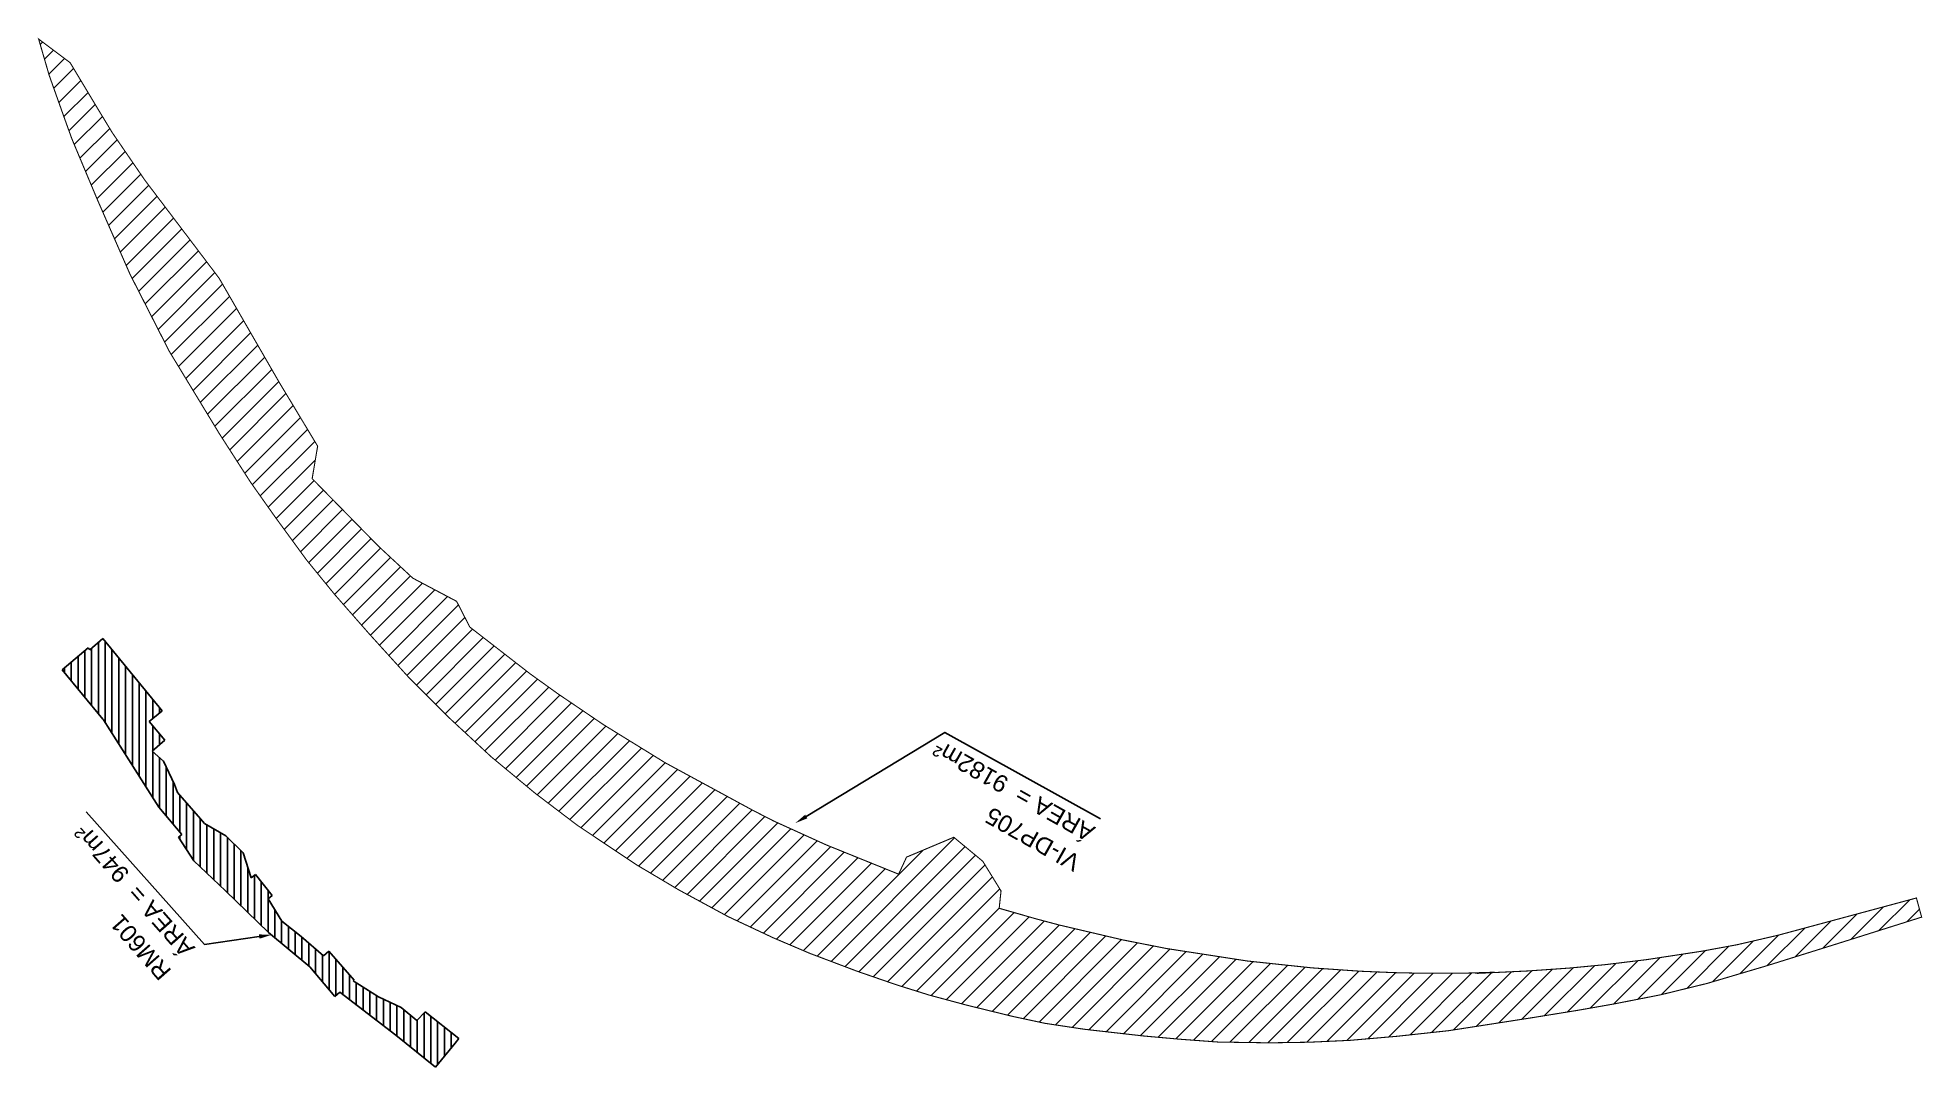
# Model space of a CAD drawing. Header units: metres. Extents: x 287051 to 328239, y 7396995 to 7466021.
# Drawn here: x 299034.3 to 299475.2, y 7449549 to 7449789.9 of the extents above; entities that cross this region are included whole.
import ezdxf

# ---------------------------------------------------------------- set-up
doc = ezdxf.new("R2010")
doc.units = ezdxf.units.M
doc.header["$LTSCALE"] = 10
for name, color, linetype in [('DESAPROPRIAÇÃO', 160, 'Continuous'), ('DESOCUPAÇÃO', 50, 'Continuous'), ('U-HZ-TEXTO-DESAP', 2, 'Continuous')]:
    doc.layers.add(name, color=color, linetype=linetype)
doc.styles.add('ARIAL', font='arial.ttf')

msp = doc.modelspace()

# ---------------------------------------------------------------- texts
at = {"layer": 'U-HZ-TEXTO-DESAP', "style": 'ARIAL'}
for s, rotation, p in [('ÁREA =  9182m²', 150.5885, (299281.97, 7449605.04, 1430)), ('         VI-DP705', 150.5885, (299290.8, 7449591.24, 1430)), ('ÁREA =  947m²', 131.2982, (299071.27, 7449576.95, 1366)), ('RM601', 131.2982, (299065.79, 7449571.56, 1366))]:
    msp.add_text(s, height=4, rotation=rotation, dxfattribs=at).set_placement(p)

# ---------------------------------------------------------------- hatches: boundary and pattern name
at = {"layer": 'DESAPROPRIAÇÃO', "transparency": 33554687}
h = msp.add_hatch(dxfattribs=at)
h.set_pattern_fill('ANSI31', color=256)
h.paths.add_polyline_path([(299181.07, 7449620.23), (299166.64, 7449629.14), (299156.04, 7449636.32), (299149.5, 7449641.02), (299135.38, 7449651.97), (299132.3, 7449657.98), (299122.06, 7449663.4), (299114.05, 7449670.84), (299098.5, 7449686.69), (299099.78, 7449694.3), (299090.86, 7449709.1), (299076.74, 7449733.57), (299059.4, 7449756.46), (299051.71, 7449767.67), (299048.08, 7449773.66), (299041.87, 7449784.01), (299034.5, 7449789.54), (299036.97, 7449781.05), (299040.57, 7449770.92), (299042.3, 7449766.13), (299048.24, 7449751.97), (299055.87, 7449734.54), (299065.1, 7449716.43), (299076.79, 7449697.2), (299084.1, 7449685.83), (299089.92, 7449677.6), (299097.18, 7449667.67), (299103.87, 7449659.46), (299111.69, 7449650.55), (299121.05, 7449640.23), (299130.52, 7449630.76), (299140.4, 7449621.6), (299150.65, 7449613.1), (299160.59, 7449605.55), (299174.42, 7449596.32), (299184.34, 7449590.43), (299195.81, 7449584.22), (299206.44, 7449579.23), (299215.01, 7449575.59), (299226.1, 7449571.4), (299235.23, 7449568.25), (299242.82, 7449565.87), (299251.68, 7449563.49), (299262.46, 7449560.85), (299269.99, 7449559.24), (299279.21, 7449557.85), (299293.06, 7449556.28), (299301.58, 7449555.52), (299310.51, 7449554.86), (299322.5, 7449554.68), (299331.73, 7449554.82), (299341.31, 7449555.26), (299352.43, 7449556.22), (299364.46, 7449557.53), (299372.83, 7449558.83), (299383.96, 7449560.56), (299394.76, 7449562.31), (299403.12, 7449563.78), (299414.12, 7449565.94), (299424.96, 7449568.6), (299439.04, 7449572.77), (299455.51, 7449577.92), (299475.09, 7449584.09), (299473.87, 7449588.57), (299441.52, 7449579.86), (299431.84, 7449577.62), (299423.67, 7449576.12), (299410.76, 7449574.15), (299401.14, 7449572.98), (299392.64, 7449572.17), (299382.86, 7449571.49), (299372.49, 7449571), (299373.45, 7449571.15), (299367.8, 7449570.97), (299358.24, 7449570.96), (299351.73, 7449571.1), (299343.83, 7449571.43), (299332.43, 7449572.22), (299317.29, 7449573.83), (299298.44, 7449576.74), (299288.13, 7449578.77), (299273.21, 7449582.27), (299267.99, 7449583.66), (299259.25, 7449586.16), (299259.68, 7449590.22), (299255.41, 7449597.16), (299248.63, 7449602.78), (299237.57, 7449598.13), (299235.72, 7449594.14), (299218.72, 7449601.02), (299206.47, 7449606.59), (299201.65, 7449609.06)])

# ---------------------------------------------------------------- linework, layer by layer
at = {"layer": 'DESAPROPRIAÇÃO', "transparency": 33554687, "const_width": 0.25, "flags": 128}
msp.add_lwpolyline([(299181.07, 7449620.23), (299166.64, 7449629.14), (299156.04, 7449636.32), (299149.5, 7449641.02), (299135.38, 7449651.97), (299132.3, 7449657.98), (299122.06, 7449663.4), (299114.05, 7449670.84), (299098.5, 7449686.69), (299099.78, 7449694.3), (299090.86, 7449709.1), (299076.74, 7449733.57), (299059.4, 7449756.46), (299051.71, 7449767.67), (299048.08, 7449773.66), (299041.87, 7449784.01), (299034.5, 7449789.54), (299036.97, 7449781.05), (299040.57, 7449770.92), (299042.3, 7449766.13), (299048.24, 7449751.97), (299055.87, 7449734.54), (299065.1, 7449716.43), (299076.79, 7449697.2), (299084.1, 7449685.83), (299089.92, 7449677.6), (299097.18, 7449667.67), (299103.87, 7449659.46), (299111.69, 7449650.55), (299121.05, 7449640.23), (299130.52, 7449630.76), (299140.4, 7449621.6), (299150.65, 7449613.1), (299160.59, 7449605.55), (299174.42, 7449596.32), (299184.34, 7449590.43), (299195.81, 7449584.22), (299206.44, 7449579.23), (299215.01, 7449575.59), (299226.1, 7449571.4), (299235.23, 7449568.25), (299242.82, 7449565.87), (299251.68, 7449563.49), (299262.46, 7449560.85), (299269.99, 7449559.24), (299279.21, 7449557.85), (299293.06, 7449556.28), (299301.58, 7449555.52), (299310.51, 7449554.86), (299322.5, 7449554.68), (299331.73, 7449554.82), (299341.31, 7449555.26), (299352.43, 7449556.22), (299364.46, 7449557.53), (299372.83, 7449558.83), (299383.96, 7449560.56), (299394.76, 7449562.31), (299403.12, 7449563.78), (299414.12, 7449565.94), (299424.96, 7449568.6), (299439.04, 7449572.77), (299455.51, 7449577.92), (299475.09, 7449584.09), (299473.87, 7449588.57), (299441.52, 7449579.86), (299431.84, 7449577.62), (299423.67, 7449576.12), (299410.76, 7449574.15), (299401.14, 7449572.98), (299392.64, 7449572.17), (299382.86, 7449571.49), (299372.49, 7449571), (299373.45, 7449571.15), (299367.8, 7449570.97), (299358.24, 7449570.96), (299351.73, 7449571.1), (299343.83, 7449571.43), (299332.43, 7449572.22), (299317.29, 7449573.83), (299298.44, 7449576.74), (299288.13, 7449578.77), (299273.21, 7449582.27), (299267.99, 7449583.66), (299259.25, 7449586.16), (299259.68, 7449590.22), (299255.41, 7449597.16), (299248.63, 7449602.78), (299237.57, 7449598.13), (299235.72, 7449594.14), (299218.72, 7449601.02), (299206.47, 7449606.59), (299201.65, 7449609.06), (299181.07, 7449620.23)], close=True, dxfattribs=at)
at = {"layer": 'DESOCUPAÇÃO'}
for p, q in [((299046.11, 7449647.08), (299039.99, 7449641.99)), ((299046.51, 7449646.64), (299046.11, 7449647.08)), ((299049.51, 7449649.26), (299046.51, 7449646.64)), ((299063.42, 7449632.39), (299049.51, 7449649.26)), ((299039.99, 7449641.99), (299049.54, 7449630.45)), ((299049.54, 7449630.45), (299049.69, 7449630.22)), ((299049.69, 7449630.22), (299061.55, 7449611.53)), ((299060.35, 7449629.88), (299063.29, 7449632.3)), ((299063.99, 7449625.51), (299060.35, 7449629.88)), ((299063.29, 7449632.3), (299063.42, 7449632.39)), ((299061.05, 7449622.94), (299063.99, 7449625.51)), ((299063.71, 7449620.59), (299061.05, 7449622.94)), ((299066.3, 7449615.11), (299063.71, 7449620.59)), ((299061.55, 7449611.53), (299062.65, 7449609.83)), ((299067.02, 7449613.24), (299066.3, 7449615.11)), ((299072.35, 7449607.06), (299067.02, 7449613.24)), ((299067.02, 7449613.24), (299067.02, 7449613.24)), ((299062.65, 7449609.83), (299067.97, 7449603.43)), ((299067.97, 7449603.43), (299067.22, 7449602.8)), ((299067.22, 7449602.8), (299067.22, 7449602.8)), ((299067.22, 7449602.8), (299070.78, 7449597.3)), ((299073.34, 7449606.03), (299072.35, 7449607.06)), ((299072.35, 7449607.06), (299072.35, 7449607.06)), ((299078.31, 7449603.13), (299073.34, 7449606.03)), ((299082.33, 7449599.12), (299078.31, 7449603.13)), ((299084.22, 7449593.29), (299082.33, 7449599.12)), ((299070.78, 7449597.3), (299078.23, 7449590.28)), ((299085.21, 7449594.07), (299084.22, 7449593.29)), ((299089.16, 7449589.12), (299085.21, 7449594.07)), ((299078.23, 7449590.28), (299088.26, 7449580.52)), ((299088.22, 7449588.34), (299089.16, 7449589.12)), ((299091.39, 7449583.13), (299088.22, 7449588.34)), ((299095.9, 7449579.58), (299091.39, 7449583.13)), ((299088.26, 7449580.52), (299097.94, 7449572.43)), ((299101.13, 7449575.06), (299095.9, 7449579.58)), ((299097.94, 7449572.43), (299103.77, 7449565.53)), ((299102.42, 7449576.13), (299101.13, 7449575.06)), ((299108.3, 7449569.36), (299102.42, 7449576.13)), ((299108.13, 7449569.22), (299108.3, 7449569.36)), ((299114, 7449565.41), (299108.13, 7449569.22)), ((299103.77, 7449565.53), (299104.97, 7449566.55)), ((299104.97, 7449566.55), (299118.1, 7449556.48)), ((299119.29, 7449562.98), (299114, 7449565.41)), ((299123.01, 7449559.93), (299119.29, 7449562.98)), ((299124.94, 7449561.94), (299123.01, 7449559.93)), ((299132.83, 7449555.69), (299124.94, 7449561.94)), ((299118.1, 7449556.48), (299127.39, 7449548.95)), ((299127.39, 7449548.95), (299131.93, 7449554.57)), ((299131.93, 7449554.57), (299132.83, 7449555.69)), ((299127.39, 7449548.95), (299127.39, 7449548.95))]:
    msp.add_line(p, q, dxfattribs=at)
at = {"layer": 'DESOCUPAÇÃO', "linetype": 'Continuous'}
for p, q in [((299046.9, 7449633.64), (299046.9, 7449646.98)), ((299048.49, 7449631.72), (299048.49, 7449648.37)), ((299050.08, 7449629.62), (299050.08, 7449648.58)), ((299040.55, 7449641.32), (299040.55, 7449642.46)), ((299042.14, 7449639.4), (299042.14, 7449643.78)), ((299043.73, 7449637.48), (299043.73, 7449645.1)), ((299045.31, 7449635.56), (299045.31, 7449646.42)), ((299051.66, 7449627.12), (299051.66, 7449646.66)), ((299053.25, 7449624.61), (299053.25, 7449644.73)), ((299054.84, 7449622.11), (299054.84, 7449642.8)), ((299056.43, 7449619.61), (299056.43, 7449640.87)), ((299058.01, 7449617.1), (299058.01, 7449638.95)), ((299059.6, 7449614.6), (299059.6, 7449637.02)), ((299061.19, 7449630.57), (299061.19, 7449635.09)), ((299062.78, 7449631.88), (299062.78, 7449633.17)), ((299061.19, 7449623.06), (299061.19, 7449628.87)), ((299062.78, 7449624.45), (299062.78, 7449626.97)), ((299061.19, 7449612.1), (299061.19, 7449622.82)), ((299062.78, 7449609.68), (299062.78, 7449621.41)), ((299064.36, 7449607.77), (299064.36, 7449619.21)), ((299065.95, 7449605.86), (299065.95, 7449615.85)), ((299067.54, 7449603.95), (299067.54, 7449612.64)), ((299069.13, 7449599.86), (299069.13, 7449610.8)), ((299070.71, 7449597.41), (299070.71, 7449608.96)), ((299072.3, 7449595.87), (299072.3, 7449607.12)), ((299067.54, 7449602.31), (299067.54, 7449603.07)), ((299073.89, 7449594.37), (299073.89, 7449605.71)), ((299075.48, 7449592.87), (299075.48, 7449604.79)), ((299077.06, 7449591.38), (299077.06, 7449603.86)), ((299078.65, 7449589.86), (299078.65, 7449602.79)), ((299080.24, 7449588.32), (299080.24, 7449601.21)), ((299081.83, 7449586.78), (299081.83, 7449599.62)), ((299083.41, 7449585.24), (299083.41, 7449595.78)), ((299085, 7449583.69), (299085, 7449593.9)), ((299086.59, 7449582.15), (299086.59, 7449592.35)), ((299088.18, 7449580.61), (299088.18, 7449590.35)), ((299089.76, 7449579.27), (299089.76, 7449585.8)), ((299091.35, 7449577.94), (299091.35, 7449583.19)), ((299092.94, 7449576.61), (299092.94, 7449581.91)), ((299094.53, 7449575.29), (299094.53, 7449580.66)), ((299096.11, 7449573.96), (299096.11, 7449579.4)), ((299097.7, 7449572.63), (299097.7, 7449578.02)), ((299099.29, 7449570.83), (299099.29, 7449576.65)), ((299100.88, 7449568.96), (299100.88, 7449575.28)), ((299102.46, 7449567.08), (299102.46, 7449576.08)), ((299104.05, 7449565.77), (299104.05, 7449574.26)), ((299105.64, 7449566.04), (299105.64, 7449572.43)), ((299107.23, 7449564.82), (299107.23, 7449570.6)), ((299108.81, 7449563.6), (299108.81, 7449568.78)), ((299110.4, 7449562.38), (299110.4, 7449567.75)), ((299111.99, 7449561.17), (299111.99, 7449566.72)), ((299113.58, 7449559.95), (299113.58, 7449565.69)), ((299115.16, 7449558.73), (299115.16, 7449564.88)), ((299116.75, 7449557.51), (299116.75, 7449564.14)), ((299118.34, 7449556.28), (299118.34, 7449563.41)), ((299119.93, 7449555), (299119.93, 7449562.46)), ((299121.51, 7449553.71), (299121.51, 7449561.16)), ((299123.1, 7449552.43), (299123.1, 7449560.02)), ((299124.69, 7449551.14), (299124.69, 7449561.68)), ((299126.28, 7449549.85), (299126.28, 7449560.89)), ((299127.86, 7449549.54), (299127.86, 7449559.63)), ((299129.45, 7449551.51), (299129.45, 7449558.37)), ((299131.04, 7449553.47), (299131.04, 7449557.11)), ((299132.63, 7449555.44), (299132.63, 7449555.85))]:
    msp.add_line(p, q, dxfattribs=at)
at = {"layer": 'U-HZ-TEXTO-DESAP', "color": 2, "linetype": 'Continuous', "lineweight": -3}
for points, elevation in [([(299214.11, 7449607.63), (299246.57, 7449627.3), (299282.96, 7449607.09)], 733), ([(299086.13, 7449579.55), (299073.31, 7449577.66), (299045.64, 7449608.75)], 1361)]:
    msp.add_lwpolyline(points, dxfattribs=dict(at, elevation=elevation))
for points in [[(299214.37, 7449607.21, 733), (299211.54, 7449606.08, 733), (299213.85, 7449608.06, 733)], [(299086.05, 7449580.04, 1361), (299089.09, 7449579.98, 1361), (299086.2, 7449579.05, 1361)]]:
    msp.add_solid(points, dxfattribs=at)

msp.set_redraw_order([(e.dxf.handle, doc.entitydb.next_handle()) for e in msp.query("TEXT MTEXT ATTDEF DIMENSION ARC_DIMENSION")])  # texts and dimensions are drawn at this point

doc.saveas('drawing.dxf')
